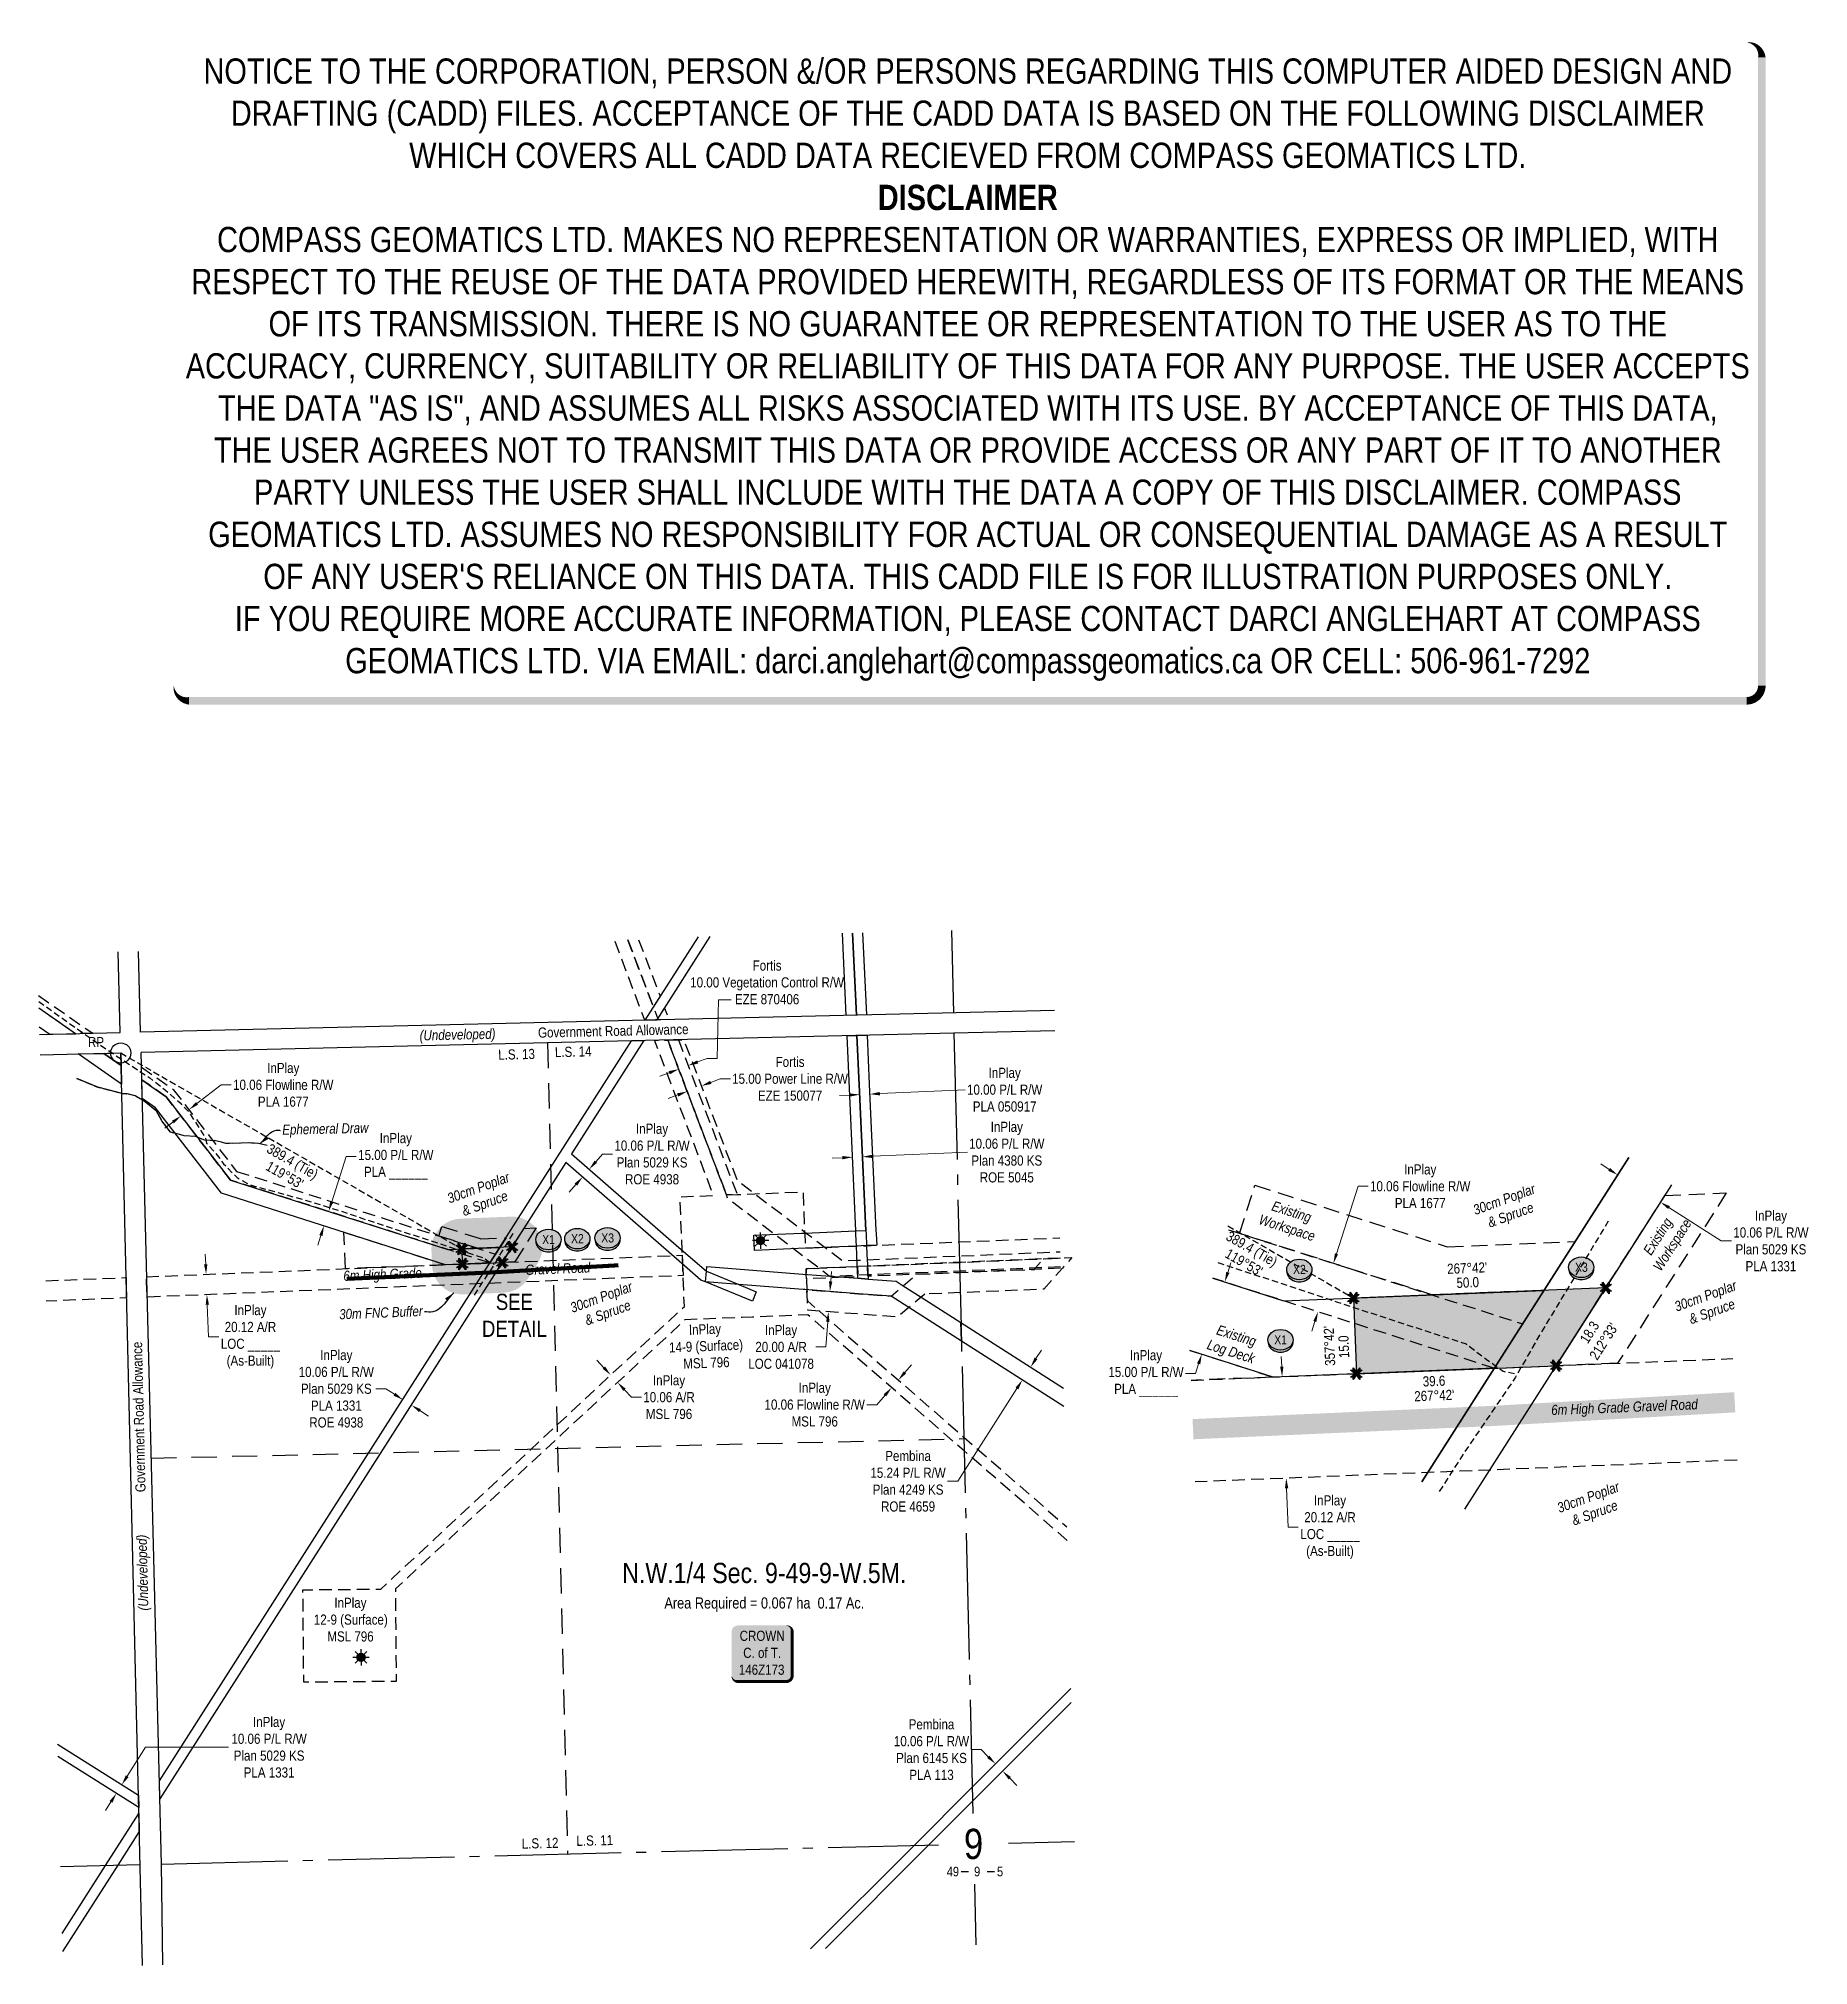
# Model space of a CAD drawing. Extents: x 615458 to 617210, y 5897397 to 5899304.
import ezdxf
from ezdxf.enums import TextEntityAlignment as Align

# ---------------------------------------------------------------- set-up
doc = ezdxf.new("R2010")
doc.units = 0
doc.header["$LTSCALE"] = 5
doc.header["$PDSIZE"] = 0.5
for name, pattern in [('foc-ACCESSROAD', [3.75, 2.5, -1.25]), ('foc-FLOWLINE', [3.75, 2.5, -1.25]), ('foc-LSD', [8, 5, -3]), ('foc-QUARTERLINE', [33, 25, -3, 2, -3]), ('foc-TIELINE', [1.875, 1.25, -0.625]), ('foc-TOPO-ephemeral', [6.25, 3.125, -0.625, 0.625, -0.625, 0.625, -0.625]), ('HIDDEN2', [4.7625, 3.175, -1.5875]), ('UG_PIPE', [1.875, 1.25, -0.625])]:
    doc.linetypes.add(name, pattern=pattern)
doc.layers.get('Defpoints').update_dxf_attribs({"color": 9})
for name, color, linetype in [('10', 1, 'Continuous'), ('35', 37, 'Continuous'), ('9', 3, 'Continuous'), ('AS-OWNER', 7, 'Continuous'), ('AS-PIPE-UG', 44, 'UG_PIPE'), ('AS-ROADS', 254, 'Continuous'), ('C-AR', 13, 'foc-ACCESSROAD'), ('C-FLOWLINE', 13, 'foc-FLOWLINE'), ('C-RW', 13, 'Continuous'), ('C-SYMBOL', 7, 'Continuous'), ('C-WS', 13, 'foc-ACCESSROAD'), ('C-WS-S', 8, 'Continuous'), ('DETAIL-T', 7, 'Continuous'), ('F-EZE', 190, 'foc-FLOWLINE'), ('F-RW', 190, 'Continuous'), ('L-AREAREQUIRED', 7, 'Continuous'), ('L-BD', 7, 'Continuous'), ('L-MON', 1, 'Continuous'), ('L-ROAD-T', 7, 'Continuous'), ('L-SEC', 7, 'Continuous'), ('L-SECLBL', 7, 'Continuous'), ('L-SECQ', 8, 'foc-QUARTERLINE'), ('L-SECTION-LSD', 7, 'foc-LSD'), ('L-TIE', 7, 'foc-TIELINE'), ('P-BUFFER-H 30m', 51, 'Continuous'), ('P-BUFFER-T', 40, 'Continuous'), ('P-CROSSINGS', 250, 'Continuous'), ('P-PROPOSED', 10, 'Continuous'), ('P-PROPOSED-H', 21, 'Continuous'), ('T-BUSH-T', 110, 'Continuous'), ('T-DRAW', 143, 'foc-TOPO-ephemeral'), ('T-EXISTING RTF', 220, 'HIDDEN2'), ('WATERCOURSE', 146, 'foc-TIELINE'), ('WETLAND-T', 146, 'Continuous')]:
    doc.layers.add(name, color=color, linetype=linetype)
for name, color, linetype, lineweight in [('C-AR-T', 13, 'Continuous', 9), ('C-FLOWLINE-T', 13, 'Continuous', 9), ('C-RW-T', 13, 'Continuous', 9), ('C-WS-T', 13, 'Continuous', 9), ('F-EZE-T', 190, 'Continuous', 9), ('F-RW-T', 190, 'Continuous', 9), ('T-TEXT', 48, 'Continuous', 18)]:
    doc.layers.add(name, color=color, linetype=linetype, lineweight=lineweight)
doc.layers.add('DISCLAIMER', color=7, linetype='Continuous', plot=False)
doc.styles.add('100L', font='ARIALN.TTF', dxfattribs={"height": 11})
doc.styles.add('175L', font='ARIALN.TTF', dxfattribs={"height": 20})
doc.styles.add('80', font='ARIALN.TTF', dxfattribs={"height": 10})
doc.styles.add('80CG', font='ARIALN.TTF', dxfattribs={"height": 10})
doc.styles.add('80L', font='ARIALN.TTF', dxfattribs={"height": 10})
doc.styles.add('80LS', font='ARIALNI.TTF', dxfattribs={"height": 10})
doc.styles.add('Crossing', font='ARIALN.TTF', dxfattribs={"height": 10})
doc.styles.add('foc-LtypeFont', font='ARIALN.TTF', dxfattribs={"height": 7.35})
doc.styles.add('SIMPLEX', font='ARIALN.TTF')
doc.styles.get("Standard").update_dxf_attribs({"font": 'ARIALN.TTF'})
doc.linetypes.add('foc-TOPO-flowdirection-NOLINE', pattern='A,0,[">",foc-LtypeFont,S=0.3,R=0,X=0,Y=-0.945],-20,[">",foc-LtypeFont,S=0.3,R=0,X=0,Y=-0.945],0', length=20)
doc.dimstyles.new('Compass 5 000', dxfattribs={"dimscale": 5, "dimtxt": 9, "dimasz": 2, "dimexe": 0.2, "dimexo": 0.0625, "dimgap": 0.5, "dimtad": 0, "dimtih": 1, "dimtoh": 1, "dimzin": 0, "dimdsep": 46, "dimtxsty": '80CG', "dimcen": 0.1, "dimse1": 1, "dimse2": 1, "dimclrd": 256, "dimclrt": 256, "dimaunit": 1, "dimadec": 4, "dimazin": 0, "dimtfac": 0.06, "dimtofl": 0, "dimtmove": 0, "dimatfit": 1, "dimfxl": 0.2, "dimtolj": 1, "dimtzin": 0, "dimlwd": -1, "dimarcsym": 0})

msp = doc.modelspace()

# ---------------------------------------------------------------- texts
at = {"layer": 'C-RW-T', "insert": (615686.568, 5897612.949), "char_height": 10, "attachment_point": 5, "style": '80CG'}
msp.add_mtext('\\A1;InPlay\\P10.06 P/L R/W\\PPlan 5029 KS\\PPLA 1331', dxfattribs=at)
at = {"layer": 'C-SYMBOL', "color": 3, "style": '175L'}
msp.add_text('N.W.1/4 Sec. 9-49-9-W.5M.', height=19.99253, dxfattribs=at).set_placement((616176.727, 5897769.458), align=Align.BOTTOM_CENTER)
at = {"layer": 'C-WS-T', "insert": (616077.728, 5898030.045), "char_height": 9.99237, "attachment_point": 1, "rotation": 2.301022, "style": '80L'}
msp.add_mtext_dynamic_manual_height_columns('\\pi24.17;InPlay\\P\\pi3.8615;14-9 (Surface)\\P\\pi17.272;MSL 796', width=78.96468, gutter_width=49.981, heights=[0], dxfattribs=at)
at = {"layer": 'C-WS-T', "insert": (615726.989, 5897760.934), "char_height": 9.99237, "attachment_point": 1, "style": '80L'}
msp.add_mtext_dynamic_manual_height_columns('\\pi24.17;InPlay\\P\\pi3.8615;12-9 (Surface)\\P\\pi17.272;MSL 796', width=78.96468, gutter_width=49.981, heights=[0], dxfattribs=at)
at = {"layer": 'DETAIL-T', "color": 3, "insert": (615929.34, 5898040.408), "char_height": 16, "width": 63.63613, "attachment_point": 5, "style": '80CG'}
msp.add_mtext('SEE\\PDETAIL', dxfattribs=at)
at = {"layer": 'F-EZE-T', "insert": (616179.462, 5898369.866), "char_height": 10, "attachment_point": 5, "style": '80CG'}
msp.add_mtext('\\A1;Fortis\\P10.00 Vegetation Control R/W\\PEZE 870406', dxfattribs=at)
at = {"layer": 'L-AREAREQUIRED', "color": 5, "style": '100L'}
msp.add_text('Area Required = 0.067 ha  0.17 Ac.', height=10.99589, dxfattribs=at).set_placement((616176.727, 5897746.967), align=Align.BOTTOM_CENTER)
at = {"layer": 'L-BD', "style": '80L'}
for s, height, p in [("119°53'", 9.9962, (615702.056, 5898179.354)), ('389.4 (Tie)', 9.99617, (616658.61, 5898105.172)), ("119°53'", 9.9962, (616651.512, 5898092.822))]:
    msp.add_text(s, height=height, rotation=330.1155, dxfattribs=at).set_placement(p, align=Align.MIDDLE)
at = {"layer": 'L-BD'}
for s, rotation, p in [("267°42'", 2.299016, (616872.343, 5898087.202)), ('50.0', 2.299016, (616872.915, 5898072.964)), ("357°42'", 92.294892, (616736.025, 5898010.253)), ('15.0', 92.294892, (616750.263, 5898009.326)), ("267°42'", 2.299016, (616839.808, 5897961.054)), ('39.6', 2.299016, (616839.53, 5897975.409))]:
    msp.add_text(s, height=10, rotation=rotation, dxfattribs=at).set_placement(p, align=Align.MIDDLE_CENTER)
at = {"layer": 'L-BD', "insert": (616989.217, 5898026.389), "char_height": 10, "width": 25.51151, "attachment_point": 2, "rotation": 57.445132}
msp.add_mtext("18.3\\P212°33'", dxfattribs=at)
at = {"layer": 'L-ROAD-T', "style": '80L'}
for rotation, p in [(1.357236, (616027.188, 5898321.921)), (91.365478, (615557.582, 5897939.861))]:
    msp.add_text('Government Road Allowance', height=9.99627, rotation=rotation, dxfattribs=at).set_placement(p, align=Align.MIDDLE_CENTER)
at = {"layer": 'L-SECTION-LSD', "style": '100L'}
for s, p in [('L.S. 14', (615969.567, 5898295.88)), ('L.S. 13', (615913.483, 5898293.289)), ('L.S. 11', (615990.862, 5897515.274)), ('L.S. 12', (615936.735, 5897512.537))]:
    msp.add_text(s, height=10, rotation=1.422919, dxfattribs=at).set_placement(p)
at = {"layer": 'P-BUFFER-T', "insert": (615797.041, 5898048.063), "char_height": 9.99627, "width": 103.93615, "attachment_point": 2, "rotation": 2.299016, "style": '80LS'}
msp.add_mtext('30m FNC Buffer', dxfattribs=at)
at = {"layer": 'T-BUSH-T', "char_height": 9.98852, "attachment_point": 1, "rotation": 20, "style": '80LS'}
for insert in [(615861.43, 5898160.304), (616876.707, 5898148.828), (615983.064, 5898052.039), (617075.981, 5898053.252), (616959.956, 5897854.019)]:
    msp.add_mtext_dynamic_manual_height_columns('\\pi0.37579;30cm Poplar \\P\\pi9.7375;& Spruce', width=65.35673, gutter_width=49.981, heights=[0], dxfattribs=dict(at, insert=insert))
at = {"layer": 'T-EXISTING RTF', "char_height": 9.98852, "attachment_point": 1, "style": '80LS'}
for s, insert, rotation in [('\\pi12.933;Existing \\P\\pi4.9204;Workspace', (616668.777, 5898157.919), 342.272274), ('\\pi12.933;Existing \\P\\pi4.9204;Workspace', (617039.034, 5898093.48), 57.445132), ('\\pi12.933;Existing \\P\\pi8.3952;Log Deck', (616614.209, 5898035.204), 342.272295)]:
    msp.add_mtext_dynamic_manual_height_columns(s, width=65.35673, gutter_width=49.981, heights=[0], dxfattribs=dict(at, insert=insert, rotation=rotation))
at = {"layer": 'T-TEXT', "style": '80LS'}
for rotation, p in [(1.357236, (615873.101, 5898318.27)), (91.365478, (615561.255, 5897785.775))]:
    msp.add_text('(Undeveloped)', height=9.99627, rotation=rotation, dxfattribs=at).set_placement(p, align=Align.MIDDLE_CENTER)
at = {"layer": 'T-TEXT', "attachment_point": 2, "rotation": 2.299016, "style": '80LS'}
for s, insert, char_height, width in [('6m High Grade', (615798.658, 5898086.023), 9.99627, 77.46533), ('Gravel Road', (615972.12, 5898091.654), 9.99627, 145.78223), ('6m High Grade Gravel Road\\P ', (617027.843, 5897954.583), 10, 145.8367)]:
    msp.add_mtext(s, dxfattribs=dict(at, insert=insert, char_height=char_height, width=width))

# ---------------------------------------------------------------- blocks, each defined once
blk = doc.blocks.new('L-SECLBL')
at = {"layer": '9', "color": 7}
for p, q in [((-5.1, -27.8), (-12.3, -27.8)), ((20.7, -27.8), (13.5, -27.8))]:
    blk.add_line(p, q, dxfattribs=at)
at = {"layer": '10', "color": 2, "style": 'SIMPLEX'}
blk.add_attdef('SEC', text='', height=30, dxfattribs=at).set_placement((0, 0), align=Align.MIDDLE)
at = {"layer": '10', "color": 5, "style": '80L'}
blk.add_attdef('TWP', text='', height=9.5, dxfattribs=at).set_placement((-14.4, -27.4), align=Align.MIDDLE_RIGHT)
blk.add_attdef('RGE', text='', height=9.5, dxfattribs=at).set_placement((3.6, -27.4), align=Align.MIDDLE_CENTER)
blk.add_attdef('MER', text='', height=9.5, dxfattribs=at).set_placement((23.2, -27.4), align=Align.MIDDLE_LEFT)
blk = doc.blocks.new('*D487')
at = {"layer": 'C-AR-T', "transparency": 16777216}
for p, q in [((616242.4, 5898073.9), (616243.1, 5898083.8)), ((616239.5, 5898033.9), (616237.7, 5898009.1)), ((616237.7, 5898009.1), (616227.7, 5898009.1))]:
    blk.add_line(p, q, dxfattribs=at)
for points in [[(616240.7, 5898074), (616244, 5898073.8), (616241.7, 5898063.9)], [(616237.8, 5898034.1), (616241.1, 5898033.8), (616240.2, 5898043.9)]]:
    blk.add_solid(points, dxfattribs=at)
at = {"layer": 'Defpoints', "color": 0, "transparency": 16777216}
for p in [(616260.7, 5898062.5), (616240.2, 5898043.9), (616259.3, 5898042.5)]:
    blk.add_point(p, dxfattribs=at)
at = {"layer": 'C-AR-T', "transparency": 16777216, "insert": (616193.3, 5898009.1), "char_height": 10, "attachment_point": 5, "style": '80CG'}
blk.add_mtext('\\A1;InPlay\\P20.00 A/R\\PLOC 041078', dxfattribs=at)
blk = doc.blocks.new('*D488')
at = {"layer": 'C-AR-T', "transparency": 16777216}
for p, q in [((616017.9, 5897988.6), (616011.1, 5897996)), ((616038.3, 5897966.7), (616045.1, 5897959.4)), ((616045.1, 5897959.4), (616055.1, 5897959.4))]:
    blk.add_line(p, q, dxfattribs=at)
for points in [[(616019.1, 5897989.8), (616016.7, 5897987.5), (616024.7, 5897981.3)], [(616039.5, 5897967.9), (616037.1, 5897965.6), (616031.5, 5897974)]]:
    blk.add_solid(points, dxfattribs=at)
at = {"layer": 'Defpoints', "color": 0, "transparency": 16777216}
for p in [(616031.5, 5897974), (615991.4, 5897950.4), (615998.2, 5897943.1)]:
    blk.add_point(p, dxfattribs=at)
at = {"layer": 'C-AR-T', "transparency": 16777216, "insert": (616082.4, 5897959.4), "char_height": 10, "attachment_point": 5, "style": '80CG'}
blk.add_mtext('\\A1;InPlay\\P10.06 A/R\\PMSL 796', dxfattribs=at)
blk = doc.blocks.new('*D489')
at = {"layer": 'C-AR-T', "transparency": 16777216}
for p, q in [((615623.8, 5898091), (615623.4, 5898100.9)), ((615625.4, 5898050.9), (615626.7, 5898019.1)), ((615626.7, 5898019.1), (615636.7, 5898019.1))]:
    blk.add_line(p, q, dxfattribs=at)
for points in [[(615625.5, 5898091), (615622.2, 5898090.9), (615624.2, 5898081)], [(615627.1, 5898050.9), (615623.8, 5898050.8), (615625, 5898060.9)]]:
    blk.add_solid(points, dxfattribs=at)
at = {"layer": 'Defpoints', "color": 0, "transparency": 16777216}
for p in [(615630.6, 5898081.2), (615625, 5898060.9), (615631.4, 5898061.1)]:
    blk.add_point(p, dxfattribs=at)
at = {"layer": 'C-AR-T', "transparency": 16777216, "insert": (615668.1, 5898019.1), "char_height": 10, "attachment_point": 5, "style": '80CG'}
blk.add_mtext('\\A1;InPlay\\P20.12 A/R\\PLOC _____\\P(As-Built)', dxfattribs=at)
blk = doc.blocks.new('*D490')
at = {"layer": 'C-FLOWLINE-T', "transparency": 16777216}
for p, q in [((615615.2, 5898250.1), (615639.1, 5898268.5)), ((615639.1, 5898268.5), (615649.1, 5898268.5)), ((615591.4, 5898231.7), (615583.5, 5898225.6))]:
    blk.add_line(p, q, dxfattribs=at)
for points in [[(615614.2, 5898251.4), (615616.2, 5898248.8), (615607.3, 5898244)], [(615590.4, 5898233), (615592.4, 5898230.4), (615599.3, 5898237.8)]]:
    blk.add_solid(points, dxfattribs=at)
at = {"layer": 'Defpoints', "color": 0, "transparency": 16777216}
for p in [(615601.8, 5898234.6), (615607.3, 5898244), (615609.8, 5898240.7)]:
    blk.add_point(p, dxfattribs=at)
at = {"layer": 'C-FLOWLINE-T', "transparency": 16777216, "insert": (615700.6, 5898268.5), "char_height": 10, "attachment_point": 5, "style": '80CG'}
blk.add_mtext('\\A1;InPlay\\P10.06 Flowline R/W\\PPLA 1677', dxfattribs=at)
blk = doc.blocks.new('*D491')
at = {"layer": 'C-RW-T', "transparency": 16777216}
for p, q in [((615802.2, 5897967.7), (615792.2, 5897967.7)), ((615810.6, 5897962.3), (615802.2, 5897967.7)), ((615835.9, 5897946.1), (615844.4, 5897940.7))]:
    blk.add_line(p, q, dxfattribs=at)
for points in [[(615811.5, 5897963.7), (615809.7, 5897960.9), (615819, 5897956.9)], [(615836.8, 5897947.5), (615835, 5897944.7), (615827.5, 5897951.5)]]:
    blk.add_solid(points, dxfattribs=at)
at = {"layer": 'Defpoints', "color": 0, "transparency": 16777216}
for p in [(615819, 5897956.9), (615805.7, 5897936.1), (615814.2, 5897930.6)]:
    blk.add_point(p, dxfattribs=at)
at = {"layer": 'C-RW-T', "transparency": 16777216, "insert": (615753.1, 5897967.7), "char_height": 10, "attachment_point": 5, "style": '80CG'}
blk.add_mtext('\\A1;InPlay\\P10.06 P/L R/W\\PPlan 5029 KS\\PPLA 1331\\PROE 4938', dxfattribs=at)
blk = doc.blocks.new('*D492')
at = {"layer": 'C-RW-T', "transparency": 16777216}
for p, q in [((616261.1, 5898258.4), (616251.1, 5898258)), ((616291, 5898259.8), (616375.5, 5898263.7))]:
    blk.add_line(p, q, dxfattribs=at)
for points in [[(616261, 5898260.1), (616261.1, 5898256.8), (616271.1, 5898258.9)], [(616291, 5898261.5), (616291.1, 5898258.1), (616281, 5898259.3)]]:
    blk.add_solid(points, dxfattribs=at)
at = {"layer": 'Defpoints', "color": 0, "transparency": 16777216}
for p in [(616281, 5898259.3), (616273.1, 5898215.3), (616283, 5898215.8)]:
    blk.add_point(p, dxfattribs=at)
at = {"layer": 'C-RW-T', "transparency": 16777216, "insert": (616414.6, 5898263.7), "char_height": 10, "attachment_point": 5, "style": '80CG', "bg_fill": 3, "box_fill_scale": 1.1, "bg_fill_color": 256, "bg_fill_true_color": 13158600, "bg_fill_transparency": 0}
blk.add_mtext('\\A1;InPlay\\P10.00 P/L R/W\\PPLA 050917', dxfattribs=at)
blk = doc.blocks.new('*D493')
at = {"layer": 'C-RW-T', "transparency": 16777216}
for p, q in [((616254, 5898196.4), (616244, 5898196)), ((616283.9, 5898197.8), (616377.7, 5898201.9))]:
    blk.add_line(p, q, dxfattribs=at)
for points in [[(616253.9, 5898198.1), (616254.1, 5898194.8), (616264, 5898196.9)], [(616283.8, 5898199.4), (616284, 5898196.1), (616273.9, 5898197.3)]]:
    blk.add_solid(points, dxfattribs=at)
at = {"layer": 'Defpoints', "color": 0, "transparency": 16777216}
for p in [(616264, 5898196.9), (616264.2, 5898192.2), (616274.1, 5898192.6)]:
    blk.add_point(p, dxfattribs=at)
at = {"layer": 'C-RW-T', "transparency": 16777216, "insert": (616416.7, 5898201.9), "char_height": 10, "attachment_point": 5, "style": '80CG'}
blk.add_mtext('\\A1;InPlay\\P10.06 P/L R/W\\PPlan 4380 KS\\PROE 5045', dxfattribs=at)
blk = doc.blocks.new('*D494')
at = {"layer": 'Defpoints', "color": 0, "transparency": 16777216}
for p in [(616114.4, 5898267.4), (616108.5, 5898240.6), (616122.5, 5898246)]:
    blk.add_point(p, dxfattribs=at)
at = {"layer": 'F-EZE-T', "transparency": 16777216}
for p, q in [((616123.7, 5898270.9), (616133.1, 5898274.5)), ((616133.1, 5898274.5), (616143.1, 5898274.5)), ((616091, 5898258.5), (616081.7, 5898254.9))]:
    blk.add_line(p, q, dxfattribs=at)
for points in [[(616123.1, 5898272.5), (616124.3, 5898269.4), (616114.4, 5898267.4)], [(616090.4, 5898260.1), (616091.6, 5898256.9), (616100.4, 5898262)]]:
    blk.add_solid(points, dxfattribs=at)
at = {"layer": 'F-EZE-T', "transparency": 16777216, "insert": (616202.2, 5898274.5), "char_height": 10, "attachment_point": 5, "style": '80CG'}
blk.add_mtext('\\A1;Fortis\\P15.00 Power Line R/W\\PEZE 150077', dxfattribs=at)
blk = doc.blocks.new('*D495')
at = {"layer": 'Defpoints', "color": 0, "transparency": 16777216}
for p in [(616403.5, 5897594.5), (616405.5, 5897596.5), (616410.6, 5897587.4)]:
    blk.add_point(p, dxfattribs=at)
at = {"layer": 'F-RW-T', "transparency": 16777216}
for p, q in [((616391.3, 5897610.6), (616381.3, 5897610.6)), ((616398.4, 5897603.5), (616391.3, 5897610.6)), ((616419.7, 5897582.3), (616426.7, 5897575.2))]:
    blk.add_line(p, q, dxfattribs=at)
for points in [[(616399.6, 5897604.7), (616397.2, 5897602.4), (616405.5, 5897596.5)], [(616420.8, 5897583.5), (616418.5, 5897581.1), (616412.6, 5897589.4)]]:
    blk.add_solid(points, dxfattribs=at)
at = {"layer": 'F-RW-T', "transparency": 16777216, "insert": (616342.2, 5897610.6), "char_height": 10, "attachment_point": 5, "style": '80CG'}
blk.add_mtext('\\A1;Pembina\\P10.06 P/L R/W\\PPlan 6145 KS\\PPLA 113', dxfattribs=at)
blk = doc.blocks.new('*D496')
at = {"layer": 'Defpoints', "color": 0, "transparency": 16777216}
for p in [(616357.5, 5898042), (616349.3, 5898029.2), (616432.1, 5897976.4)]:
    blk.add_point(p, dxfattribs=at)
at = {"layer": 'F-RW-T', "transparency": 16777216}
for p, q in [((616445.6, 5897997.7), (616451, 5898006.1)), ((616426.7, 5897968), (616368.1, 5897876.2)), ((616368.1, 5897876.2), (616358.1, 5897876.2))]:
    blk.add_line(p, q, dxfattribs=at)
for points in [[(616444.2, 5897998.6), (616447, 5897996.8), (616440.3, 5897989.2)], [(616425.3, 5897968.9), (616428.1, 5897967.1), (616432.1, 5897976.4)]]:
    blk.add_solid(points, dxfattribs=at)
at = {"layer": 'F-RW-T', "transparency": 16777216, "insert": (616319, 5897876.2), "char_height": 10, "attachment_point": 5, "style": '80CG'}
blk.add_mtext('\\A1;Pembina\\P15.24 P/L R/W\\PPlan 4249 KS\\PROE 4659', dxfattribs=at)
blk = doc.blocks.new('*U484')
h = blk.add_hatch(color=255)
edge = h.paths.add_edge_path()
edge.add_line((-24, -28.5), (24, -28.5))
edge.add_arc((24, -22.5), 6, 270, 360)
edge.add_line((30, -22.5), (30, 21))
edge.add_arc((24, 21), 6, 0, 90)
edge.add_line((24, 27), (-24, 27))
edge.add_arc((-24, 21), 6, 90, 180)
edge.add_line((-30, 21), (-30, -22.5))
edge.add_arc((-24, -22.5), 6, 180, 270)
at = {"color": 14, "flags": 128}
blk.add_lwpolyline([(-24, -28.5, 3, 3, 0), (24, -28.5, 3, 3, 0.414214), (30, -22.5, 3, 3, 0), (30, 21, 3, 0, 0.414214), (24, 27, 0, 0, 0), (-24, 27, 0, 0, 0.414214), (-30, 21, 0, 0, 0), (-30, -22.5, 0, 3, 0.414214)], format="xyseb", close=True, dxfattribs=at)
blk.add_lwpolyline([(-22.6, -10.7, 0, 7.5, 0), (0, 0, 0, 0, 0)], format="xyseb", dxfattribs=at)
at = {"color": 14, "style": '80'}
blk.add_attdef('ENTER_TEXT_001', (-26.8, -4.9), '', height=10, dxfattribs=at)
blk = doc.blocks.new('GAS')
h = blk.add_hatch(color=255)
h.dxf.hatch_style = 1
edge = h.paths.add_edge_path()
edge.add_arc((0, 0), 0.9, 0, 360)
for p, q in [((-0.81, 0), (-1.62, 0)), ((-0.57, 0.57), (-1.14, 1.14)), ((0, 0.81), (0, 1.62)), ((0.57, 0.57), (1.14, 1.14)), ((1.62, 0), (0.81, 0)), ((-0.57, -0.57), (-1.14, -1.14)), ((0, -0.81), (0, -1.62)), ((1.14, -1.14), (0.57, -0.57))]:
    blk.add_line(p, q)
blk.add_circle((0, 0), 0.8)
blk = doc.blocks.new('*D486')
at = {"layer": 'C-RW-T', "transparency": 16777216}
for p, q in [((616010, 5898192.4), (616016.5, 5898200)), ((616016.5, 5898200), (616026.5, 5898200)), ((615990.2, 5898169.8), (615983.7, 5898162.2))]:
    blk.add_line(p, q, dxfattribs=at)
for points in [[(616008.7, 5898193.5), (616011.2, 5898191.4), (616003.4, 5898184.9)], [(615989, 5898170.9), (615991.5, 5898168.7), (615996.8, 5898177.3)]]:
    blk.add_solid(points, dxfattribs=at)
at = {"layer": 'Defpoints', "color": 0, "transparency": 16777216}
for p in [(615996.8, 5898177.3), (616042.1, 5898137.9), (616048.7, 5898145.5)]:
    blk.add_point(p, dxfattribs=at)
at = {"layer": 'C-RW-T', "transparency": 16777216, "insert": (616065.6, 5898200), "char_height": 10, "attachment_point": 5, "style": '80CG'}
blk.add_mtext('\\A1;InPlay\\P10.06 P/L R/W\\PPlan 5029 KS\\PROE 4938', dxfattribs=at)
blk = doc.blocks.new('TEMP')
h = blk.add_hatch(color=255)
h.dxf.hatch_style = 1
h.paths.add_polyline_path([(0, 0.25), (-0.67, 1.15), (-0.67, 0.67), (-1.15, 0.67), (-0.25, 0), (-1.15, -0.67), (-0.67, -0.67), (-0.67, -1.15), (0, -0.25), (0.67, -1.15), (0.67, -0.67), (1.15, -0.67), (0.25, 0), (1.15, 0.67), (0.67, 0.67), (0.67, 1.15)])
h.paths.add_polyline_path([(0.57, 0.85), (0.57, 0.57), (0.85, 0.57), (0.08, 0), (0.85, -0.57), (0.57, -0.57), (0.57, -0.85), (0, -0.08), (-0.57, -0.85), (-0.57, -0.57), (-0.85, -0.57), (-0.08, 0), (-0.85, 0.57), (-0.57, 0.57), (-0.57, 0.85), (0, 0.08)], flags=16)
h = blk.add_hatch(color=1)
h.dxf.hatch_style = 1
h.paths.add_polyline_path([(0, 0.08), (-0.57, 0.85), (-0.57, 0.57), (-0.85, 0.57), (-0.08, 0), (-0.85, -0.57), (-0.57, -0.57), (-0.57, -0.85), (0, -0.08), (0.57, -0.85), (0.57, -0.57), (0.85, -0.57), (0.08, 0), (0.85, 0.57), (0.57, 0.57), (0.57, 0.85)])
at = {"color": 1}
for p, q in [((-0.08, 0), (0.08, 0)), ((0, 0.08), (0, -0.08))]:
    blk.add_line(p, q, dxfattribs=at)
at = {"color": 255, "flags": 128}
blk.add_lwpolyline([(-0.25, 0), (-1.15, 0.67), (-0.67, 0.67), (-0.67, 1.15), (0, 0.25), (0.67, 1.15), (0.67, 0.67), (1.15, 0.67), (0.25, 0), (1.15, -0.67), (0.67, -0.67), (0.67, -1.15), (0, -0.25), (-0.67, -1.15), (-0.67, -0.67), (-1.15, -0.67)], close=True, dxfattribs=at)
at = {"color": 1, "flags": 128}
blk.add_lwpolyline([(-0.08, 0), (-0.85, 0.57), (-0.57, 0.57), (-0.57, 0.85), (0, 0.08), (0.57, 0.85), (0.57, 0.57), (0.85, 0.57), (0.08, 0), (0.85, -0.57), (0.57, -0.57), (0.57, -0.85), (0, -0.08), (-0.57, -0.85), (-0.57, -0.57), (-0.85, -0.57)], close=True, dxfattribs=at)
blk = doc.blocks.new('RP')
at = {"layer": '35', "color": 3}
blk.add_circle((0, 0), 10, dxfattribs=at)
at = {"layer": '35', "color": 3, "style": '80'}
blk.add_attdef('RP_001', (-32.4, 5.8), '', height=10, dxfattribs=at)
blk = doc.blocks.new('*D503')
at = {"layer": 'C-RW-T', "transparency": 16777216}
for p, q in [((615748.5, 5898152.8), (615762.9, 5898197.7)), ((615762.9, 5898197.7), (615772.9, 5898197.7)), ((615737.9, 5898119.4), (615734.8, 5898109.9))]:
    blk.add_line(p, q, dxfattribs=at)
for points in [[(615747, 5898153.3), (615750.1, 5898152.3), (615745.5, 5898143.2)], [(615736.3, 5898119.9), (615739.5, 5898118.9), (615740.9, 5898129)]]:
    blk.add_solid(points, dxfattribs=at)
at = {"layer": 'Defpoints', "color": 0, "transparency": 16777216}
for p in [(615720.2, 5898135.6), (615724.8, 5898149.9), (615745.5, 5898143.2)]:
    blk.add_point(p, dxfattribs=at)
at = {"layer": 'C-RW-T', "transparency": 16777216, "insert": (615812, 5898197.7), "char_height": 10, "attachment_point": 5, "style": '80CG'}
blk.add_mtext('\\A1;InPlay\\P15.00 P/L R/W\\PPLA ______', dxfattribs=at)
blk = doc.blocks.new('*D504')
at = {"layer": 'C-RW-T', "transparency": 16777216}
for p, q in [((616635.5, 5898082.9), (616638.6, 5898092.4)), ((616603.6, 5897982.9), (616593.6, 5897982.9)), ((616606.6, 5897992.4), (616603.6, 5897982.9))]:
    blk.add_line(p, q, dxfattribs=at)
for points in [[(616633.9, 5898083.4), (616637.1, 5898082.4), (616632.5, 5898073.4)], [(616605, 5897992.9), (616608.2, 5897991.9), (616609.7, 5898002)]]:
    blk.add_solid(points, dxfattribs=at)
at = {"layer": 'Defpoints', "color": 0, "transparency": 16777216}
for p in [(616654.3, 5898066.4), (616609.7, 5898002), (616631.5, 5897995)]:
    blk.add_point(p, dxfattribs=at)
at = {"layer": 'C-RW-T', "transparency": 16777216, "insert": (616554.5, 5897982.9), "char_height": 10, "attachment_point": 5, "style": '80CG'}
blk.add_mtext('\\A1;InPlay\\P15.00 P/L R/W\\PPLA ______', dxfattribs=at)
blk = doc.blocks.new('xing2')
h = blk.add_hatch(color=50)
h.dxf.hatch_style = 1
edge = h.paths.add_edge_path()
edge.add_ellipse((0, 0), major_axis=(-12.5, 0), ratio=0.816297, start_angle=0, end_angle=360)
h = blk.add_hatch(color=250)
h.dxf.hatch_style = 1
edge = h.paths.add_edge_path()
edge.add_ellipse((0, -2), major_axis=(-12.5, 0), ratio=0.816297, start_angle=0, end_angle=180)
edge.add_line((12.5, -2), (12.5, 0))
edge.add_ellipse((0, 0), major_axis=(-12.5, 0), ratio=0.816297, start_angle=0, end_angle=180, ccw=False)
edge.add_line((-12.5, 0), (-12.5, -2))
at = {"color": 250}
blk.add_ellipse((0, 0), major_axis=(-12.5, 0), ratio=0.816297, dxfattribs=at)
blk.add_ellipse((0, -2), major_axis=(-12.5, 0), ratio=0.816297, start_param=0, end_param=3.141593, dxfattribs=at)
at = {"color": 250, "style": 'Crossing'}
blk.add_attdef('CROSSING', text='', height=9, dxfattribs=at).set_placement((0.1, 0), align=Align.MIDDLE_CENTER)
at = {"color": 250, "style": 'Crossing', "flags": 1}
for tag, p in [('OWNER', (0.1, -12.5)), ('DESCRIPTION', (0.1, -25.8)), ('LOCATION', (0.1, -39.3)), ('DWG_REF', (0.1, -52.8))]:
    blk.add_attdef(tag, text='', height=9, dxfattribs=at).set_placement(p, align=Align.MIDDLE_CENTER)
blk = doc.blocks.new('*D505')
at = {"layer": 'C-RW-T', "transparency": 16777216}
for p, q in [((616743.1, 5898101.4), (616764.4, 5898168.1)), ((616764.4, 5898168.1), (616774.4, 5898168.1)), ((616721.6, 5898034.4), (616718.6, 5898024.8))]:
    blk.add_line(p, q, dxfattribs=at)
for points in [[(616741.5, 5898101.9), (616744.6, 5898100.8), (616740, 5898091.8)], [(616720.1, 5898034.9), (616723.2, 5898033.9), (616724.7, 5898043.9)]]:
    blk.add_solid(points, dxfattribs=at)
at = {"layer": 'Defpoints', "color": 0, "transparency": 16777216}
for p in [(616738.9, 5898092.2), (616740, 5898091.8), (616723.6, 5898044.2)]:
    blk.add_point(p, dxfattribs=at)
at = {"layer": 'C-RW-T', "transparency": 16777216, "insert": (616825.9, 5898168.1), "char_height": 10, "attachment_point": 5, "style": '80CG'}
blk.add_mtext('\\A1;InPlay\\P10.06 Flowline R/W\\PPLA 1677', dxfattribs=at)
blk = doc.blocks.new('*D513')
at = {"layer": 'C-RW-T', "transparency": 16777216}
for p, q in [((617012.9, 5898184.8), (617004.5, 5898190.2)), ((617072.1, 5898147), (617123.9, 5898114)), ((617123.9, 5898114), (617133.9, 5898114))]:
    blk.add_line(p, q, dxfattribs=at)
for points in [[(617013.8, 5898186.2), (617012, 5898183.4), (617021.3, 5898179.4)], [(617073, 5898148.4), (617071.3, 5898145.6), (617063.7, 5898152.4)]]:
    blk.add_solid(points, dxfattribs=at)
at = {"layer": 'Defpoints', "color": 0, "transparency": 16777216}
for p in [(617063.7, 5898152.4), (616849.7, 5897910.5), (616892, 5897883.5)]:
    blk.add_point(p, dxfattribs=at)
at = {"layer": 'C-RW-T', "transparency": 16777216, "insert": (617173, 5898114), "char_height": 10, "attachment_point": 5, "style": '80CG'}
blk.add_mtext('\\A1;InPlay\\P10.06 P/L R/W\\PPlan 5029 KS\\PPLA 1331', dxfattribs=at)
blk = doc.blocks.new('*D514')
at = {"layer": 'C-RW-T', "transparency": 16777216}
for p, q in [((616688.8, 5897989.7), (616688.4, 5897999.7)), ((616693.7, 5897869.2), (616695.2, 5897830.8)), ((616695.2, 5897830.8), (616705.2, 5897830.8))]:
    blk.add_line(p, q, dxfattribs=at)
for points in [[(616690.5, 5897989.7), (616687.2, 5897989.6), (616689.2, 5897979.7)], [(616695.3, 5897869.3), (616692, 5897869.2), (616693.3, 5897879.2)]]:
    blk.add_solid(points, dxfattribs=at)
at = {"layer": 'Defpoints', "color": 0, "transparency": 16777216}
for p in [(616703.2, 5897980.3), (616693.3, 5897879.2), (616707.2, 5897879.8)]:
    blk.add_point(p, dxfattribs=at)
at = {"layer": 'C-RW-T', "transparency": 16777216, "insert": (616736.6, 5897830.8), "char_height": 10, "attachment_point": 5, "style": '80CG'}
blk.add_mtext('\\A1;InPlay\\P20.12 A/R\\PLOC _____\\P(As-Built)', dxfattribs=at)
blk = doc.blocks.new('*D516')
at = {"layer": 'C-FLOWLINE-T', "transparency": 16777216}
for p, q in [((616315.9, 5897983.9), (616322.4, 5897991.4)), ((616288.1, 5897952), (616278.1, 5897952)), ((616296.2, 5897961.3), (616288.1, 5897952))]:
    blk.add_line(p, q, dxfattribs=at)
for points in [[(616314.6, 5897985), (616317.1, 5897982.8), (616309.3, 5897976.3)], [(616294.9, 5897962.4), (616297.4, 5897960.2), (616302.7, 5897968.8)]]:
    blk.add_solid(points, dxfattribs=at)
at = {"layer": 'Defpoints', "color": 0, "transparency": 16777216}
for p in [(616302.7, 5897968.8), (616316.9, 5897969.7), (616310.3, 5897962.2)]:
    blk.add_point(p, dxfattribs=at)
at = {"layer": 'C-FLOWLINE-T', "transparency": 16777216, "insert": (616226.6, 5897952), "char_height": 10, "attachment_point": 5, "style": '80CG'}
blk.add_mtext('\\A1;InPlay\\P10.06 Flowline R/W\\PMSL 796', dxfattribs=at)
blk = doc.blocks.new('Disclaimer_Legal')
at = {"layer": 'DISCLAIMER', "color": 254, "flags": 128}
blk.add_lwpolyline([(-3612.9, -1104.6, 37.5, 37.5, 0), (4096.1, -1104.6, 37.5, 37.5, 0.414214), (4171.1, -1029.6, 37.5, 37.5, 0), (4171.1, 2078.7, 37.5, 0, 0.414214), (4096.1, 2153.7, 0, 0, 0), (-3612.9, 2153.7, 0, 0, 0.414214), (-3687.9, 2078.7, 0, 0, 0), (-3687.9, -1029.6, 0, 37.5, 0.414214)], format="xyseb", close=True, dxfattribs=at)
at = {"layer": 'DISCLAIMER', "color": 254, "insert": (241.6, 533.9), "char_height": 125, "width": 7717.568, "attachment_point": 5, "style": '80'}
blk.add_mtext('NOTICE TO THE CORPORATION, PERSON &/OR PERSONS REGARDING THIS COMPUTER AIDED DESIGN AND DRAFTING (CADD) FILES. ACCEPTANCE OF THE CADD DATA IS BASED ON THE FOLLOWING DISCLAIMER WHICH COVERS ALL CADD DATA RECIEVED FROM COMPASS GEOMATICS LTD.\\P{\\fArial Narrow|b1|i0|c0|p34;DISCLAIMER}\\PCOMPASS GEOMATICS LTD. MAKES NO REPRESENTATION OR WARRANTIES, EXPRESS OR IMPLIED, WITH RESPECT TO THE REUSE OF THE DATA PROVIDED HEREWITH, REGARDLESS OF ITS FORMAT OR THE MEANS OF ITS TRANSMISSION. THERE IS NO GUARANTEE OR REPRESENTATION TO THE USER AS TO THE ACCURACY, CURRENCY, SUITABILITY OR RELIABILITY OF THIS DATA FOR ANY PURPOSE. THE USER ACCEPTS THE DATA "AS IS", AND ASSUMES ALL RISKS ASSOCIATED WITH ITS USE. BY ACCEPTANCE OF THIS DATA, THE USER AGREES NOT TO TRANSMIT THIS DATA OR PROVIDE ACCESS OR ANY PART OF IT TO ANOTHER PARTY UNLESS THE USER SHALL INCLUDE WITH THE DATA A COPY OF THIS DISCLAIMER. COMPASS GEOMATICS LTD. ASSUMES NO RESPONSIBILITY FOR ACTUAL OR CONSEQUENTIAL DAMAGE AS A RESULT OF ANY USER\'S RELIANCE ON THIS DATA. THIS CADD FILE IS FOR ILLUSTRATION PURPOSES ONLY.\\PIF YOU REQUIRE MORE ACCURATE INFORMATION, PLEASE CONTACT DARCI ANGLEHART AT COMPASS GEOMATICS LTD. VIA EMAIL: darci.anglehart@compassgeomatics.ca OR CELL: 506-961-7292', dxfattribs=at)

# ---------------------------------------------------------------- dimensions: what is measured, and where the dimension line sits
at = {"layer": 'C-AR-T', "color": 6}
for base, p1, p2, angle, text, picture, middle in [((615625.032, 5898060.865), (615630.583, 5898081.216), (615631.389, 5898061.12), 272.299016, 'InPlay\\P20.12 A/R\\PLOC _____\\P(As-Built)', '*D489', (615668.129, 5898019.072)), ((616240.197, 5898043.903), (616260.743, 5898062.507), (616259.286, 5898042.512), 265.832077, 'InPlay\\P20.00 A/R\\PLOC 041078', '*D487', (616193.345, 5898009.087)), ((616031.486, 5897974.045), (615991.427, 5897950.37), (615998.188, 5897943.095), 312.907222, 'InPlay\\P10.06 A/R\\PMSL 796', '*D488', (616082.384, 5897959.395))]:
    dim = msp.add_linear_dim(base=base, p1=p1, p2=p2, angle=angle, text=text, dimstyle='Compass 5 000', dxfattribs=at)
    dim.commit()
    dim.dimension.update_dxf_attribs({"geometry": picture, "text_midpoint": middle, "dimtype": 161})
at = {"layer": 'C-FLOWLINE-T'}
dim = msp.add_linear_dim(base=(616302.724, 5897968.801), p1=(616316.897, 5897969.731), p2=(616310.329, 5897962.183), angle=228.973421, text='InPlay\\P10.06 Flowline R/W\\PMSL 796', dimstyle='Compass 5 000', dxfattribs=at)
dim.commit()
dim.dimension.update_dxf_attribs({"geometry": '*D516', "text_midpoint": (616226.591, 5897951.976), "dimtype": 161})
at = {"layer": 'C-RW-T', "color": 6}
for base, p1, p2, angle, text, picture, middle in [((615996.793, 5898177.308), (616048.725, 5898145.471), (616042.117, 5898137.875), 228.976112, 'InPlay\\P10.06 P/L R/W\\PPlan 5029 KS\\PROE 4938', '*D486', (616065.614, 5898199.993)), ((615819.031, 5897956.892), (615814.204, 5897930.647), (615805.729, 5897936.059), 147.44016, 'InPlay\\P10.06 P/L R/W\\PPlan 5029 KS\\PPLA 1331\\PROE 4938', '*D491', (615753.089, 5897967.656))]:
    dim = msp.add_linear_dim(base=base, p1=p1, p2=p2, angle=angle, text=text, dimstyle='Compass 5 000', dxfattribs=at)
    dim.commit()
    dim.dimension.update_dxf_attribs({"geometry": picture, "text_midpoint": middle, "dimtype": 161})
at = {"layer": 'C-RW-T'}
for base, p1, p2, angle, text, picture, middle in [((616740.01, 5898091.829), (616723.585, 5898044.241), (616738.91, 5898092.181), 72.272274, 'InPlay\\P10.06 Flowline R/W\\PPLA 1677', '*D505', (616825.882, 5898168.089)), ((617063.721, 5898152.377), (616849.659, 5897910.518), (616892.04, 5897883.461), 327.445132, 'InPlay\\P10.06 P/L R/W\\PPlan 5029 KS\\PPLA 1331', '*D513', (617172.951, 5898113.98)), ((616609.653, 5898001.953), (616654.333, 5898066.379), (616631.504, 5897994.967), 252.272295, 'InPlay\\P15.00 P/L R/W\\PPLA ______', '*D504', (616554.465, 5897982.867)), ((616693.277, 5897879.21), (616703.208, 5897980.25), (616707.242, 5897879.77), 272.299016, 'InPlay\\P20.12 A/R\\PLOC _____\\P(As-Built)', '*D514', (616736.641, 5897830.779))]:
    dim = msp.add_linear_dim(base=base, p1=p1, p2=p2, angle=angle, text=text, dimstyle='Compass 5 000', dxfattribs=at)
    dim.commit()
    dim.dimension.update_dxf_attribs({"geometry": picture, "text_midpoint": middle, "dimtype": 161})
at = {"layer": 'F-RW-T', "color": 6}
dim = msp.add_linear_dim(base=(616432.054, 5897976.391), p1=(616357.517, 5898042.049), p2=(616349.321, 5898029.212), angle=237.443751, text='Pembina\\P15.24 P/L R/W\\PPlan 4249 KS\\PROE 4659', dimstyle='Compass 5 000', dxfattribs=at)
dim.commit()
dim.dimension.update_dxf_attribs({"geometry": '*D496', "text_midpoint": (616319.017, 5897876.224), "dimtype": 161})
dim = msp.add_aligned_dim(p1=(616410.622, 5897587.397), p2=(616403.507, 5897594.503), distance=-2.777, text='Pembina\\P10.06 P/L R/W\\PPlan 6145 KS\\PPLA 113', dimstyle='Compass 5 000', dxfattribs=at)
dim.commit()
dim.dimension.update_dxf_attribs({"geometry": '*D495', "text_midpoint": (616342.233, 5897610.602)})

# ---------------------------------------------------------------- hatches: boundary and pattern name
at = {"layer": 'P-BUFFER-H 30m'}
h = msp.add_hatch(color=256, dxfattribs=at)
h.dxf.hatch_style = 1
edge = h.paths.add_edge_path()
edge.add_line((615925.957, 5898138.093), (615875.997, 5898136.087))
edge.add_arc((615877.2, 5898106.122), 29.989, 92.299016, 182.294892)
edge.add_line((615847.236, 5898104.922), (615847.836, 5898089.941))
edge.add_arc((615877.8, 5898091.141), 29.989, 182.294892, 272.299016)
edge.add_line((615879.003, 5898061.177), (615918.531, 5898062.764))
edge.add_arc((615917.328, 5898092.728), 29.989, 272.299016, 327.445132)
edge.add_line((615942.605, 5898076.591), (615952.436, 5898091.991))
edge.add_arc((615927.16, 5898108.128), 29.989, 327.445132, 452.299016)
at = {"layer": 'P-PROPOSED-H'}
h = msp.add_hatch(color=256, dxfattribs=at)
h.dxf.hatch_style = 1
h.paths.add_polyline_path([(615927.16, 5898108.128), (615877.2, 5898106.122), (615877.8, 5898091.141), (615917.328, 5898092.728)])
h = msp.add_hatch(color=256, dxfattribs=at)
h.dxf.hatch_style = 1
h.paths.add_polyline_path([(617009.583, 5898067.578), (616759.785, 5898057.549), (616762.786, 5897982.644), (616960.426, 5897990.578)])

# ---------------------------------------------------------------- linework, layer by layer
at = {"layer": 'AS-PIPE-UG', "flags": 128}
for points in [[(615458.519, 5898351.061), (615486.688, 5898330.977), (615515.299, 5898310.791), (615544.825, 5898290.994), (615568.673, 5898275.318), (615584.062, 5898263.21), (615598.617, 5898250.621), (615606.84, 5898241.875), (615615.299, 5898228.944), (615623.72, 5898215.602), (615624.711, 5898210.939), (615633.505, 5898201.07), (615641.505, 5898190.509), (615654.854, 5898176.68), (615667.008, 5898170.117), (615674.21, 5898167.545), (615674.258, 5898167.611), (615689.448, 5898163.705), (615729.458, 5898152.398), (615756.884, 5898143.829), (615782.682, 5898135.111), (615819.794, 5898123.008), (615853.52, 5898112.133), (615873.842, 5898105.384), (615887.595, 5898100.893), (615899.528, 5898097.04), (615899.542, 5898097.012), (615903.496, 5898094.048), (615906.831, 5898091.617), (615909.485, 5898091.143)], [(615927.649, 5898121.342), (615920.194, 5898108.98), (615914.029, 5898098.761), (615909.283, 5898090.458), (615899.195, 5898075.602), (615889.315, 5898060.284)], [(617012.03, 5898133.647), (616974.755, 5898071.837), (616943.93, 5898020.742), (616920.2, 5897979.227), (616869.76, 5897904.947), (616843.967, 5897864.959)], [(616625.684, 5898092.665), (616641.385, 5898087.602), (616742.995, 5898053.857), (616811.76, 5898031.402), (616871.425, 5898012.137), (616871.495, 5898011.997), (616891.265, 5897997.177), (616907.94, 5897985.022), (616921.21, 5897982.652)]]:
    msp.add_lwpolyline(points, dxfattribs=at)
at = {"layer": 'AS-ROADS', "flags": 128}
for points, const_width in [([(615763.417, 5898076.544), (615904.331, 5898082.76), (616032.344, 5898089.957)], 3.999), ([(616601.018, 5897927.75), (616895.44, 5897940.737), (617137.184, 5897954.328)], 19.993)]:
    msp.add_lwpolyline(points, dxfattribs=dict(at, const_width=const_width))
at = {"layer": 'C-AR', "flags": 128}
for points in [[(615565.111, 5898078.588), (616095.554, 5898099.883), (616096.361, 5898079.787), (615565.591, 5898058.478)], [(616335.451, 5898061.395), (616331.925, 5898058.391), (616319.799, 5898048.06), (616308.856, 5898038.737), (616268.463, 5898041.843), (616230.943, 5898044.578), (616219.714, 5898045.396), (616219.342, 5898054.68), (616218.898, 5898065.725), (616269.998, 5898061.796), (616302.161, 5898059.322), (616314.287, 5898069.653), (616327.72, 5898081.098), (616370.136, 5898082.865), (616443.986, 5898085.941), (616445.183, 5898087.308), (616453.079, 5898096.325), (616481.031, 5898097.489), (616472.988, 5898088.464), (616471.771, 5898087.098), (616453.236, 5898066.301), (616370.619, 5898062.861), (616335.451, 5898061.395)]]:
    msp.add_lwpolyline(points, close=True, dxfattribs=at)
for points in [[(615465.479, 5898074.576), (615545.018, 5898077.77), (615545.497, 5898057.66), (615465.985, 5898054.468)], [(616599.078, 5897976.071), (617135.447, 5897997.605)], [(617139.481, 5897897.124), (616603.112, 5897875.59)]]:
    msp.add_lwpolyline(points, dxfattribs=at)
at = {"layer": 'C-FLOWLINE'}
for points in [[(615458.373, 5898356.886), (615512.033, 5898319.52), (615495.014, 5898319.117), (615458.686, 5898344.413)], [(616636.041, 5898125.065), (616927.207, 5898031.987), (616899.192, 5897988.104), (616620.716, 5898077.126)]]:
    msp.add_lwpolyline(points, dxfattribs=at)
msp.add_lwpolyline([(615654.459, 5898182.919), (615910.685, 5898101.01), (615905.081, 5898092.233), (615648.416, 5898174.283), (615584.756, 5898256.679), (615560.465, 5898273.573), (615560.168, 5898286.029), (615591.783, 5898264.041)], close=True, dxfattribs=at)
at = {"layer": 'C-RW'}
for points in [[(616111.125, 5898414.974), (616058.45, 5898332.466), (616070.564, 5898332.753), (616123.249, 5898415.277)], [(616264.011, 5898418.789), (616267.799, 5898337.426), (616257.743, 5898337.188), (616253.957, 5898418.538)], [(616274.016, 5898419.039), (616277.804, 5898337.663), (616267.799, 5898337.426), (616264.011, 5898418.789)], [(616827.347, 5897875.569), (617032.231, 5898196.494)], [(617074.612, 5898169.437), (616869.728, 5897848.512)], [(615477.022, 5897616.04), (615557.229, 5897565.466), (615557.517, 5897553.411), (615477.325, 5897603.97)], [(615481.739, 5897428.657), (615524.737, 5897496.001), (615557.656, 5897547.558), (615558.085, 5897529.545), (615536.857, 5897496.3), (615482.191, 5897410.679)]]:
    msp.add_lwpolyline(points, dxfattribs=at)
at = {"layer": 'C-RW', "flags": 128}
for points in [[(615459.155, 5898325.815), (615469.638, 5898318.516), (615495.014, 5898319.117), (615458.686, 5898344.413)], [(617032.231, 5898196.494), (616827.347, 5897875.569)], [(617074.612, 5898169.437), (616869.728, 5897848.512)], [(616620.716, 5898077.126), (616690.623, 5898054.778), (616948.351, 5898065.107), (616899.192, 5897988.104), (616680.401, 5897979.336), (616597.888, 5898005.714)]]:
    msp.add_lwpolyline(points, dxfattribs=at)
at = {"layer": 'C-RW'}
for points in [[(616057.525, 5898312.329), (615985.889, 5898200.12), (616092.204, 5898107.657), (616119.446, 5898083.965), (616151.448, 5898070.913), (616168.801, 5898063.836), (616165.004, 5898054.524), (616118.637, 5898073.435), (616114.021, 5898075.319), (616092.532, 5898094.013), (615980.42, 5898191.553), (615578.417, 5897561.867), (615577.964, 5897579.846), (616045.411, 5898312.042)], [(616278.363, 5898317.561), (616280.599, 5898268.971), (616287.232, 5898124.82), (616287.408, 5898120.976), (616287.921, 5898109.834), (616277.93, 5898109.407), (616267.887, 5898108.978), (616217.384, 5898106.816), (616166.984, 5898104.658), (616166.342, 5898119.644), (616213.89, 5898121.679), (616216.769, 5898121.802), (616267.203, 5898123.962), (616277.241, 5898124.391), (616270.609, 5898268.512), (616268.363, 5898317.325)], [(616268.363, 5898317.325), (616270.609, 5898268.512), (616277.241, 5898124.391), (616277.41, 5898120.721), (616277.93, 5898109.407), (616278.331, 5898100.606), (616278.788, 5898090.61), (616279.441, 5898076.354), (616269.343, 5898077.13), (616268.751, 5898090.353), (616268.302, 5898100.349), (616267.887, 5898108.978), (616267.38, 5898120.465), (616267.203, 5898123.962), (616258.676, 5898317.095)], [(615522.95, 5898299.664), (615539.719, 5898300.061), (615540.011, 5898287.798)]]:
    msp.add_lwpolyline(points, close=True, dxfattribs=at)
at = {"layer": 'C-RW', "flags": 128}
msp.add_lwpolyline([(615497.554, 5898299.062), (615522.95, 5898299.664), (615540.011, 5898287.798), (615540.454, 5898269.226)], close=True, dxfattribs=at)
at = {"layer": 'C-RW-T'}
for p, q in [((615546.114, 5897584.299), (615564.177, 5897612.949)), ((615564.177, 5897612.949), (615646.23, 5897612.949)), ((615530.089, 5897558.882), (615524.755, 5897550.423))]:
    msp.add_line(p, q, dxfattribs=at)
for points in [[(615544.704, 5897585.188), (615547.524, 5897583.41), (615540.781, 5897575.84)], [(615528.679, 5897559.771), (615531.499, 5897557.993), (615535.422, 5897567.341)]]:
    msp.add_solid(points, dxfattribs=at)
at = {"layer": 'C-WS', "flags": 128}
for points in [[(616041.697, 5898411.942), (616066.863, 5898345.655), (616071.312, 5898333.935), (616071.74, 5898332.798), (616070.574, 5898332.769), (616058.45, 5898332.466), (616028.55, 5898411.614)], [(616476.516, 5897817.583), (616374.399, 5897906.436), (616219.896, 5898040.869), (616164.943, 5898038.663), (616154.886, 5898038.259), (616098.119, 5898035.98), (615811.536, 5897769.603), (615812.354, 5897678.115), (615720.867, 5897677.296), (615720.049, 5897768.784), (615797.138, 5897769.473), (616097.588, 5898049.214), (616095.908, 5898091.077), (616095.352, 5898104.919), (616093.233, 5898157.682), (616126.443, 5898159.015), (616068.138, 5898312.581), (616081.067, 5898312.887), (616139.293, 5898159.532), (616149.835, 5898159.955), (616167.427, 5898160.662), (616215.01, 5898162.571), (616216.596, 5898123.066), (616216.689, 5898121.796), (616217.316, 5898106.813), (616236.807, 5898107.632), (616267.89, 5898108.914), (616277.933, 5898109.332), (616287.924, 5898109.738), (616369.407, 5898113.04), (616469.29, 5898117.128)], [(616469.775, 5898097.02), (616453.079, 5898096.325), (616369.894, 5898092.86), (616278.867, 5898089.068), (616268.829, 5898088.65), (616230.765, 5898087.064), (616218.063, 5898086.535), (616218.283, 5898081.055), (616218.463, 5898076.547), (616218.898, 5898065.725), (616219.342, 5898054.68), (616230.943, 5898044.578), (616374.072, 5897919.944), (616476.192, 5897831.02)]]:
    msp.add_lwpolyline(points, dxfattribs=at)
at = {"layer": 'F-EZE', "flags": 128}
for points in [[(616052.303, 5898412.2), (616073.578, 5898356.162), (616066.865, 5898345.648), (616041.699, 5898411.936)], [(616469.985, 5898088.339), (616445.183, 5898087.308), (616370.104, 5898084.185), (616279.256, 5898080.406), (616269.215, 5898079.989), (616245.167, 5898078.988), (616241.525, 5898078.837), (616240.898, 5898079.316), (616230.765, 5898087.064), (616205.592, 5898106.311), (616187, 5898120.528), (616140.649, 5898155.969), (616139.293, 5898159.532), (616081.067, 5898312.887), (616096.963, 5898313.264), (616149.784, 5898174.152), (616167.427, 5898160.662), (616216.596, 5898123.066), (616218.17, 5898121.862), (616236.807, 5898107.632), (616254.127, 5898094.368), (616268.544, 5898094.968), (616278.57, 5898095.385), (616369.741, 5898099.177), (616469.623, 5898103.332)], [(616470.016, 5898087.022), (616443.986, 5898085.938), (616370.136, 5898082.865), (616327.72, 5898081.098), (616279.316, 5898079.082), (616279.256, 5898080.406), (616278.867, 5898089.068), (616369.894, 5898092.86), (616453.079, 5898096.325), (616469.775, 5898097.02)]]:
    msp.add_lwpolyline(points, dxfattribs=at)
for points in [[(616082.341, 5898333.062), (616071.74, 5898332.798), (616071.311, 5898333.934), (616078.025, 5898344.449), (616082.341, 5898333.062)], [(616091.674, 5898313.138), (616149.835, 5898159.955), (616139.293, 5898159.532), (616081.067, 5898312.887)], [(616256.438, 5898078.122), (616218.463, 5898076.547), (616218.283, 5898081.055), (616218.063, 5898086.535), (616230.765, 5898087.064), (616268.829, 5898088.65), (616269.215, 5898079.989), (616269.275, 5898078.654), (616256.438, 5898078.122)]]:
    msp.add_lwpolyline(points, close=True, dxfattribs=at)
at = {"layer": 'F-EZE-T'}
for p, q in [((616110.717, 5898291.154), (616120.066, 5898294.704)), ((616082.666, 5898280.504), (616073.317, 5898276.954))]:
    msp.add_line(p, q, dxfattribs=at)
at = {"layer": 'F-EZE-T', "flags": 128}
msp.add_lwpolyline([(616120.066, 5898294.704), (616130.066, 5898294.704), (616131.233, 5898352.665), (616143.793, 5898352.665)], dxfattribs=at)
at = {"layer": 'F-EZE-T'}
for points in [[(616110.126, 5898292.712), (616111.309, 5898289.596), (616101.368, 5898287.605)], [(616082.074, 5898282.062), (616083.258, 5898278.946), (616092.015, 5898284.053)]]:
    msp.add_solid(points, dxfattribs=at)
at = {"layer": 'F-RW'}
msp.add_lwpolyline([(616371.335, 5898033.225), (616371.778, 5898014.874), (616319.799, 5898048.06), (616302.161, 5898059.322), (616269.998, 5898061.795), (616216.698, 5898065.894), (616215.23, 5898066.007), (616151.448, 5898070.913), (616118.637, 5898073.435), (616119.446, 5898083.965), (616119.805, 5898088.626), (616214.862, 5898081.318), (616269.343, 5898077.13), (616279.441, 5898076.354), (616307.139, 5898074.219), (616314.287, 5898069.653), (616331.925, 5898058.391), (616371.335, 5898033.225)], close=True, dxfattribs=at)
for points in [[(616473.321, 5897950.03), (616371.778, 5898014.874), (616371.335, 5898033.225), (616472.878, 5897968.386)], [(616222.543, 5897413.347), (616324.966, 5897515.868), (616382.446, 5897573.416), (616480.049, 5897671.14)], [(616480.384, 5897657.246), (616382.781, 5897559.523), (616339.542, 5897516.231), (616237.118, 5897413.707)]]:
    msp.add_lwpolyline(points, dxfattribs=at)
at = {"layer": 'L-SEC', "flags": 128}
for points in [[(615539.24, 5898320.165), (615537.336, 5898400.036)], [(615559.343, 5898320.641), (615557.44, 5898400.512)], [(616463.872, 5898342.072), (615559.343, 5898320.641)], [(615459.345, 5898318.272), (615539.243, 5898320.165)], [(616464.349, 5898321.968), (616364.414, 5898319.6), (615559.823, 5898300.537)], [(615459.851, 5898298.169), (615539.719, 5898300.061)], [(615561.245, 5897397.01), (615539.719, 5898300.061)], [(615581.348, 5897397.489), (615580.041, 5897497.368), (615559.823, 5898300.54)]]:
    msp.add_lwpolyline(points, dxfattribs=at)
at = {"layer": 'L-SECQ', "flags": 128}
for points in [[(616361.958, 5898421.234), (616363.929, 5898339.704)], [(616364.414, 5898319.6), (616383.077, 5897547.315)], [(615580.041, 5897497.368), (616349.059, 5897516.47)], [(616418.295, 5897518.19), (616483.7, 5897519.815)], [(615480.07, 5897494.955), (615558.865, 5897496.843)], [(616384.767, 5897477.362), (616386.216, 5897417.39)]]:
    msp.add_lwpolyline(points, dxfattribs=at)
at = {"layer": 'L-SECTION-LSD'}
msp.add_line((615569.932, 5897898.954), (616374.11, 5897918.387), dxfattribs=at)
at = {"layer": 'L-SECTION-LSD', "flags": 128}
msp.add_lwpolyline([(615962.119, 5898310.069), (615982.058, 5897507.354)], dxfattribs=at)
at = {"layer": 'L-TIE'}
msp.add_line((616635.614, 5898128.906), (616759.785, 5898057.549), dxfattribs=at)
at = {"layer": 'P-PROPOSED'}
for points in [[(615927.16, 5898108.128), (615877.2, 5898106.122), (615877.8, 5898091.141), (615917.328, 5898092.728)], [(617009.583, 5898067.578), (616759.785, 5898057.549), (616762.786, 5897982.644), (616960.426, 5897990.578)]]:
    msp.add_lwpolyline(points, close=True, dxfattribs=at)
at = {"layer": 'T-DRAW', "linetype": 'foc-TOPO-flowdirection-NOLINE', "flags": 128}
msp.add_lwpolyline([(615545.342, 5898259.516), (615541.057, 5898260.09), (615517.22, 5898266.145), (615496.207, 5898274.841)], dxfattribs=at)
at = {"layer": 'T-EXISTING RTF'}
for points in [[(616852.718, 5898108.272), (616979.144, 5898113.339), (616948.351, 5898065.107), (616837.499, 5898060.664), (616647.067, 5898121.54), (616662.286, 5898169.148)], [(617128.865, 5898161.534), (617021.284, 5897993.022), (616960.426, 5897990.578), (617068.007, 5898159.091)], [(615861.323, 5898090.48), (615762.074, 5898086.495), (615760.622, 5898122.672)], [(615895.787, 5898116.267), (615921.072, 5898117.28), (615914.913, 5898107.634), (615892.743, 5898106.745), (615854.657, 5898118.921), (615857.7, 5898128.442)], [(615951.016, 5898126.919), (615929.5, 5898093.217), (615917.328, 5898092.728), (615938.844, 5898126.431)]]:
    msp.add_lwpolyline(points, close=True, dxfattribs=at)
msp.add_lwpolyline([(616597.888, 5898005.714), (616680.401, 5897979.336), (616599.078, 5897976.071)], dxfattribs=at)
at = {"layer": 'WATERCOURSE', "flags": 128}
msp.add_lwpolyline([(615496.207, 5898274.841), (615517.22, 5898266.145), (615541.057, 5898260.09), (615545.891, 5898259.715)], dxfattribs=at)

# ---------------------------------------------------------------- block references
at = {"layer": 'AS-OWNER'}
ref = msp.add_blockref('*U484', (616174.379, 5897706.491), dxfattribs=dict(at, xscale=0.9996265099999995, yscale=0.9996265099999995, zscale=0.9996265099999995))
ref.add_attrib('ENTER_TEXT_001', 'CROWN', (616152.327, 5897718.259), dxfattribs={"layer": '0', "color": 14, "height": 9.9963, "style": '80'})
ref.add_attrib('ENTER_TEXT_002', 'C. of T.', (616155.822, 5897701.421), dxfattribs={"layer": '0', "color": 14, "height": 9.9963, "style": '80'})
ref.add_attrib('ENTER_TEXT_003', '146Z173', (616151.434, 5897684.72), dxfattribs={"layer": '0', "color": 14, "height": 9.9963, "style": '80'})
at = {"layer": 'C-WS-S', "color": 6, "xscale": 4.998132549999932, "yscale": 4.998132549999932, "zscale": 4.998132549999932}
for p in [(616173.028, 5898114.411), (615777.553, 5897701.91)]:
    msp.add_blockref('GAS', p, dxfattribs=at)
at = {"layer": 'Defpoints', "xscale": 0.2, "yscale": 0.2, "zscale": 0.2}
msp.add_blockref('Disclaimer_Legal', (616329.774, 5898869.525), dxfattribs=at)
at = {"layer": 'L-MON'}
msp.add_blockref('RP', (615539.719, 5898300.061), dxfattribs=at).add_auto_attribs({'RP_001': 'RP'})
at = {"layer": 'L-MON', "xscale": 4.999999999999997, "yscale": 4.999999999999997, "zscale": 4.999999999999997}
for p in [(615877.2, 5898106.122), (615877.8, 5898091.14), (615917.328, 5898092.728), (615927.16, 5898108.128), (616759.785, 5898057.549), (617009.583, 5898067.578), (616762.786, 5897982.644), (616960.426, 5897990.578)]:
    msp.add_blockref('TEMP', p, dxfattribs=at)
at = {"layer": 'L-SECLBL', "color": 6, "xscale": 0.9996265099999995, "yscale": 0.9996265099999995, "zscale": 0.9996265099999995}
msp.add_blockref('L-SECLBL', (616383.801, 5897517.333), dxfattribs=at).add_auto_attribs({'SEC': '9', 'TWP': '49', 'RGE': '9', 'MER': '5'})
at = {"layer": 'P-CROSSINGS'}
for p, values in [((615963.072, 5898115.454), {'CROSSING': 'X1'}), ((615991.628, 5898116.297), {'CROSSING': 'X2'}), ((616021.542, 5898117.058), {'CROSSING': 'X3'}), ((616706.253, 5898085.82), {'CROSSING': 'X2'}), ((616985.296, 5898088.009), {'CROSSING': 'X3'}), ((616687.633, 5898016.225), {'CROSSING': 'X1'})]:
    msp.add_blockref('xing2', p, dxfattribs=at).add_auto_attribs(values)

msp.set_redraw_order([(e.dxf.handle, doc.entitydb.next_handle()) for e in msp.query("TEXT MTEXT ATTDEF DIMENSION ARC_DIMENSION")])  # texts and dimensions are drawn at this point

# ---------------------------------------------------------------- leaders
at = {"layer": 'P-BUFFER-T', "path_type": 1}
msp.add_leader([(615869.289, 5898062.609), (615848.744, 5898043.932), (615840.324, 5898043.763)], dimstyle='Compass 5 000', override={"dimgap": 0.5, "dimtad": 0}, dxfattribs=at)

# ---------------------------------------------------------------- next in the draw order: texts
at = {"layer": 'WETLAND-T', "insert": (615699.135, 5898229.066), "char_height": 10, "attachment_point": 1, "rotation": 1.357236, "style": '80L', "bg_fill": 2}
msp.add_mtext_dynamic_manual_height_columns('\\pi0.32626;{\\fArial Narrow|b0|i1|c0|p34;Ephemeral Draw }', width=86.02769, gutter_width=49.981, heights=[0], dxfattribs=at)

# ---------------------------------------------------------------- next in the draw order: dimensions: what is measured, and where the dimension line sits
at = {"layer": 'C-RW-T', "color": 6}
dim = msp.add_linear_dim(base=(616281.041, 5898259.349), p1=(616273.057, 5898215.31), p2=(616283.047, 5898215.769), angle=2.634577, text='InPlay\\P10.00 P/L R/W\\PPLA 050917', dimstyle='Compass 5 000', override={"dimtfill": 1}, dxfattribs=at)
dim.commit()
dim.dimension.update_dxf_attribs({"geometry": '*D492', "text_midpoint": (616414.631, 5898263.697), "dimtype": 161})

# ---------------------------------------------------------------- next in the draw order: linework, layer by layer
at = {"layer": 'C-RW', "flags": 128}
msp.add_lwpolyline([(615914.913, 5898107.634), (615905.081, 5898092.233), (615861.323, 5898090.48), (615639.404, 5898161.422), (615574.301, 5898245.686), (615560.908, 5898255.001), (615560.465, 5898273.573), (615584.756, 5898256.679), (615648.416, 5898174.283), (615863.368, 5898105.568)], close=True, dxfattribs=at)
at = {"layer": 'L-TIE'}
msp.add_line((615539.719, 5898300.061), (615877.2, 5898106.122), dxfattribs=at)
at = {"layer": 'WATERCOURSE', "linetype": 'foc-TOPO-flowdirection-NOLINE', "flags": 128}
msp.add_lwpolyline([(615684.71, 5898208.628), (615676.086, 5898210.37), (615668.051, 5898211.069), (615658.582, 5898210.655), (615643.895, 5898210.548), (615639.368, 5898211.737), (615633.649, 5898213.239), (615622.883, 5898213.709), (615613.833, 5898217.397), (615602.65, 5898218.071), (615596.889, 5898219.652), (615589.095, 5898221.615), (615580.503, 5898233.044), (615575.026, 5898242.447), (615563.081, 5898252.396), (615554.112, 5898257.549), (615545.891, 5898259.715), (615541.057, 5898260.09), (615517.22, 5898266.145), (615496.207, 5898274.841)], dxfattribs=at)
at = {"layer": 'WATERCOURSE', "flags": 128}
msp.add_lwpolyline([(615684.71, 5898208.628), (615676.086, 5898210.37), (615668.051, 5898211.069), (615658.582, 5898210.655), (615643.895, 5898210.548), (615639.368, 5898211.737), (615633.649, 5898213.239), (615622.883, 5898213.709), (615613.833, 5898217.397), (615602.65, 5898218.071), (615596.889, 5898219.652), (615589.095, 5898221.615), (615580.503, 5898233.044), (615575.026, 5898242.447), (615563.081, 5898252.396), (615554.112, 5898257.549), (615545.891, 5898259.715)], dxfattribs=at)

# ---------------------------------------------------------------- next in the draw order: texts
at = {"layer": 'L-BD', "style": '80L'}
msp.add_text('389.4 (Tie)', height=9.99617, rotation=330.1155, dxfattribs=at).set_placement((615709.153, 5898191.704), align=Align.MIDDLE)

# ---------------------------------------------------------------- next in the draw order: dimensions: what is measured, and where the dimension line sits
at = {"layer": 'C-FLOWLINE-T', "color": 6}
dim = msp.add_linear_dim(base=(615607.292, 5898243.968), p1=(615601.817, 5898234.597), p2=(615609.779, 5898240.749), angle=37.689865, text='InPlay\\P10.06 Flowline R/W\\PPLA 1677', dimstyle='Compass 5 000', dxfattribs=at)
dim.commit()
dim.dimension.update_dxf_attribs({"geometry": '*D490', "text_midpoint": (615700.558, 5898268.515), "dimtype": 161})
at = {"layer": 'C-RW-T', "color": 6}
dim = msp.add_linear_dim(base=(616263.984, 5898196.872), p1=(616274.101, 5898192.62), p2=(616264.191, 5898192.182), angle=182.527908, text='InPlay\\P10.06 P/L R/W\\PPlan 4380 KS\\PROE 5045', dimstyle='Compass 5 000', dxfattribs=at)
dim.commit()
dim.dimension.update_dxf_attribs({"geometry": '*D493', "text_midpoint": (616416.74, 5898201.891), "dimtype": 161})
at = {"layer": 'C-RW-T'}
dim = msp.add_linear_dim(base=(615745.493, 5898143.25), p1=(615720.189, 5898135.597), p2=(615724.755, 5898149.879), angle=72.272295, text='InPlay\\P15.00 P/L R/W\\PPLA ______', dimstyle='Compass 5 000', dxfattribs=at)
dim.commit()
dim.dimension.update_dxf_attribs({"geometry": '*D503', "text_midpoint": (615811.975, 5898197.666), "dimtype": 161})
at = {"layer": 'F-EZE-T'}
dim = msp.add_linear_dim(base=(616114.388, 5898267.372), p1=(616108.503, 5898240.628), p2=(616122.522, 5898245.951), angle=20.791892, text='Fortis\\P15.00 Power Line R/W\\PEZE 150077', dimstyle='Compass 5 000', dxfattribs=at)
dim.commit()
dim.dimension.update_dxf_attribs({"geometry": '*D494', "text_midpoint": (616202.226, 5898274.471), "dimtype": 161})

# ---------------------------------------------------------------- next in the draw order: leaders
at = {"layer": 'WETLAND-T', "path_type": 1}
msp.add_leader([(615677.307, 5898210.123), (615693.942, 5898223.634), (615697.662, 5898223.465)], dimstyle='Compass 5 000', override={"dimgap": 0.5, "dimtad": 0}, dxfattribs=at)

doc.saveas('drawing.dxf')
